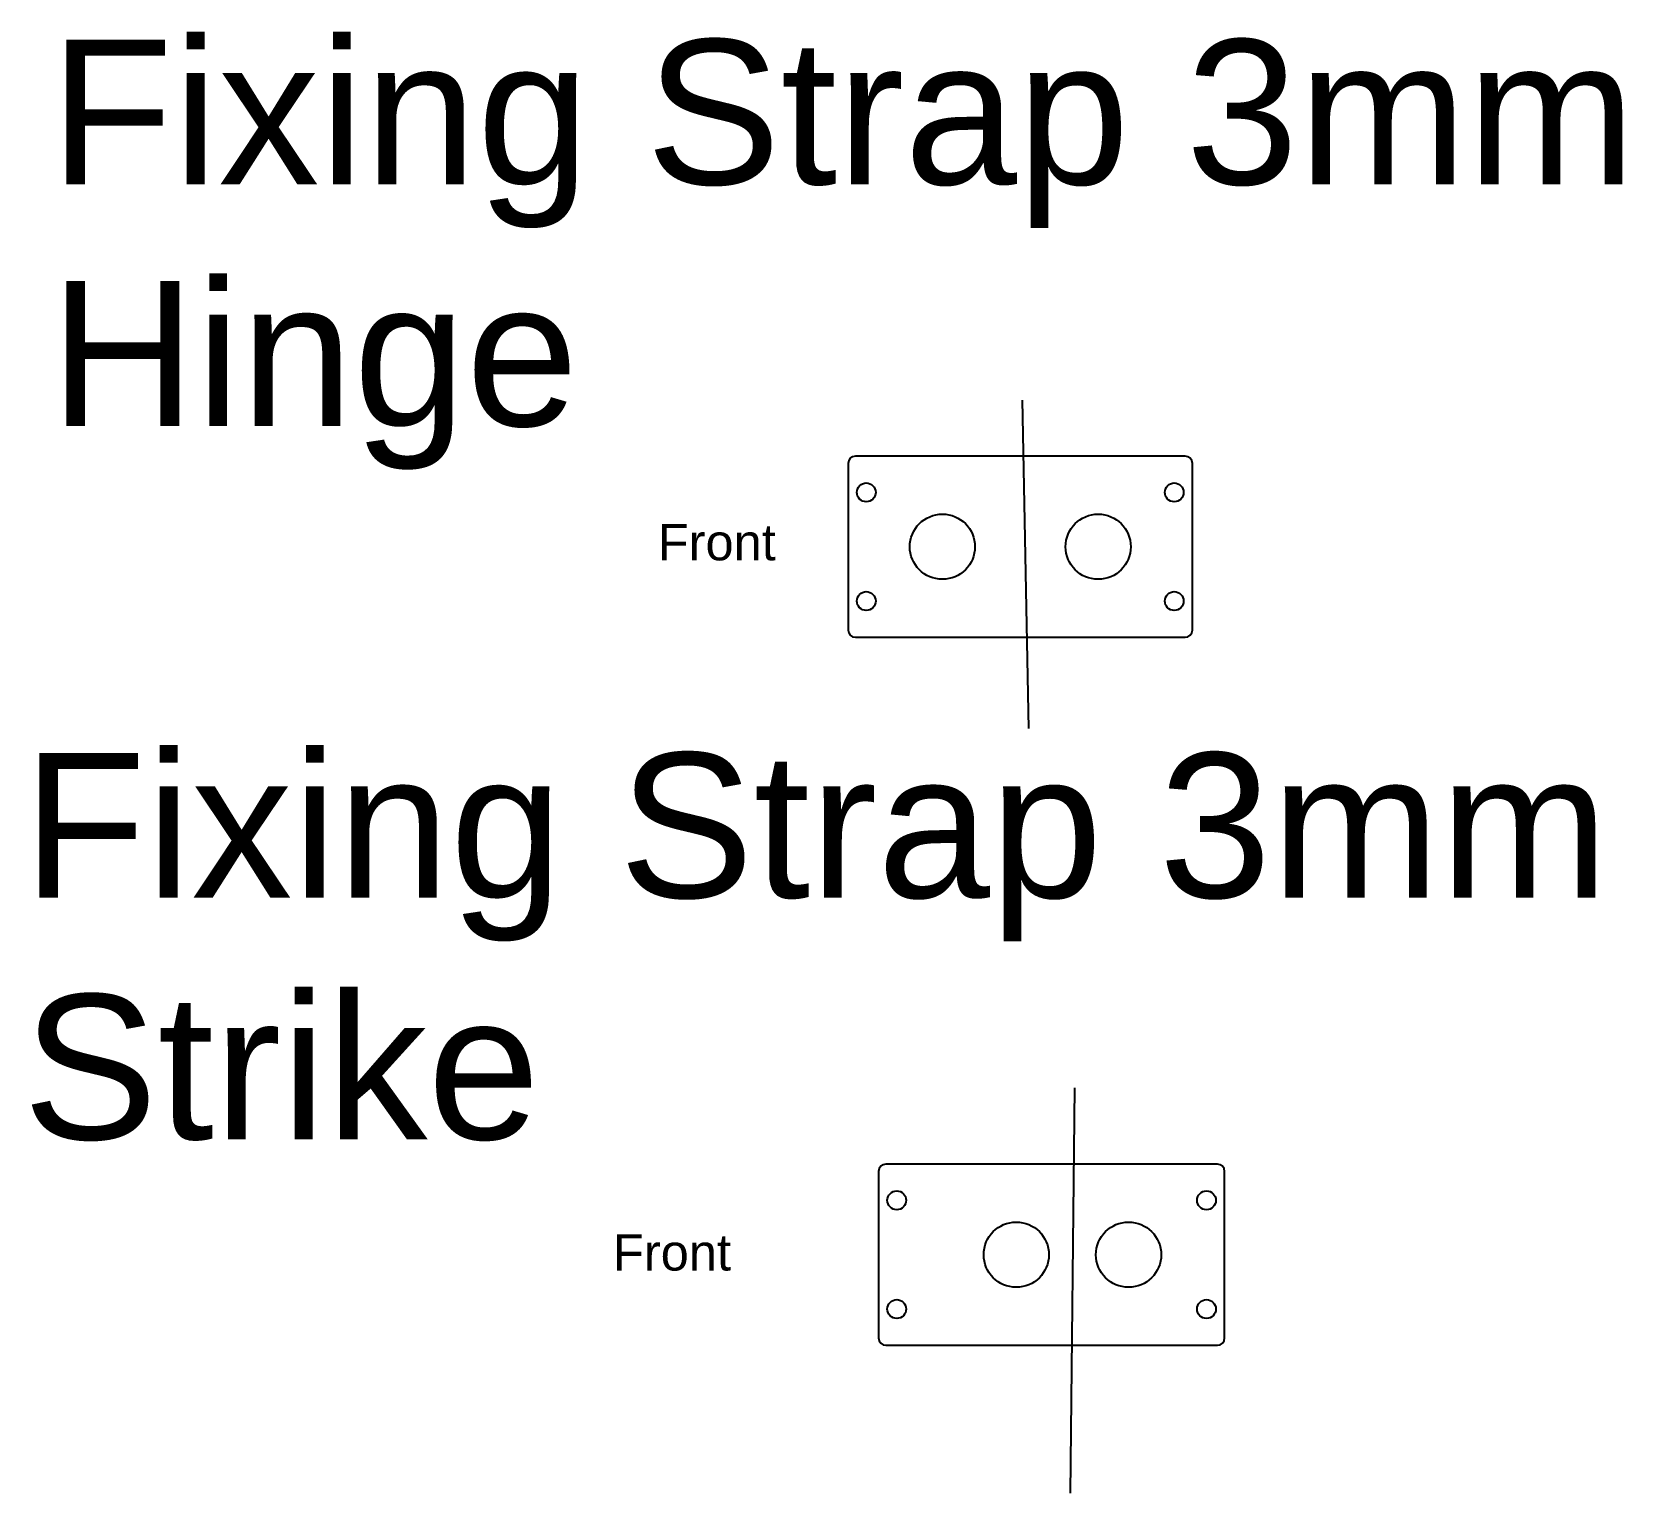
# Model space of a CAD drawing. Header units: millimetres. Extents: x -925 to 3059, y -1469 to 1737.
# Drawn here: x 2620.3 to 3059.3, y 595.9 to 999.3 of the extents above; entities that cross this region are included whole.
import ezdxf

# ---------------------------------------------------------------- set-up
doc = ezdxf.new("R2010")
doc.units = ezdxf.units.MM
doc.styles.get("Standard").update_dxf_attribs({"font": 'arial.ttf'})

msp = doc.modelspace()

# ---------------------------------------------------------------- texts
at = {"color": 4, "char_height": 40, "width": 620.8929, "attachment_point": 1}
for s, insert in [('Fixing Strap 3mm\\PHinge', (2625.24, 997.16)), ('Fixing Strap 3mm\\PStrike', (2617.79, 800.26))]:
    msp.add_mtext(s, dxfattribs=dict(at, insert=insert))
at = {"char_height": 10, "attachment_point": 1}
for insert in [(2793.11, 863.4), (2780.74, 667.36)]:
    msp.add_mtext_dynamic_manual_height_columns('Front', width=63.7255, gutter_width=12.5, heights=[0], dxfattribs=dict(at, insert=insert))

# ---------------------------------------------------------------- linework, layer by layer
for p, q in [((2845.69, 880.16), (2845.69, 834.16)), ((2938.69, 882.16), (2847.69, 882.16)), ((2940.69, 834.16), (2940.69, 880.16)), ((2847.69, 832.16), (2938.69, 832.16)), ((2947.59, 686.74), (2856.09, 686.74)), ((2854.09, 684.74), (2854.09, 638.74)), ((2949.59, 638.74), (2949.59, 684.74)), ((2856.09, 636.74), (2947.59, 636.74))]:
    msp.add_line(p, q)
at = {"color": 116, "true_color": 0x136734}
for points in [[(2893.72, 897.58), (2895.45, 807.02)], [(2908.15, 707.81), (2906.99, 595.9)]]:
    msp.add_lwpolyline(points, dxfattribs=at)
for centre, radius in [((2850.69, 872.16), 2.6), ((2935.69, 872.16), 2.6), ((2871.69, 857.16), 9), ((2914.69, 857.16), 9), ((2850.69, 842.16), 2.6), ((2935.69, 842.16), 2.6), ((2859.09, 676.74), 2.6), ((2944.59, 676.74), 2.6), ((2892.09, 661.74), 9), ((2923.09, 661.74), 9), ((2859.09, 646.74), 2.6), ((2944.59, 646.74), 2.6)]:
    msp.add_circle(centre, radius)
for centre, start, end in [((2847.69, 880.16), 90, 180), ((2938.69, 880.16), 360, 90), ((2847.69, 834.16), 180, 270), ((2938.69, 834.16), 270, 0), ((2856.09, 684.74), 90, 180), ((2947.59, 684.74), 0, 90), ((2856.09, 638.74), 180, 270), ((2947.59, 638.74), 270, 0)]:
    msp.add_arc(centre, 2, start, end)

msp.set_redraw_order([(e.dxf.handle, doc.entitydb.next_handle()) for e in msp.query("TEXT MTEXT ATTDEF DIMENSION ARC_DIMENSION")])  # texts and dimensions are drawn at this point

doc.saveas('drawing.dxf')
